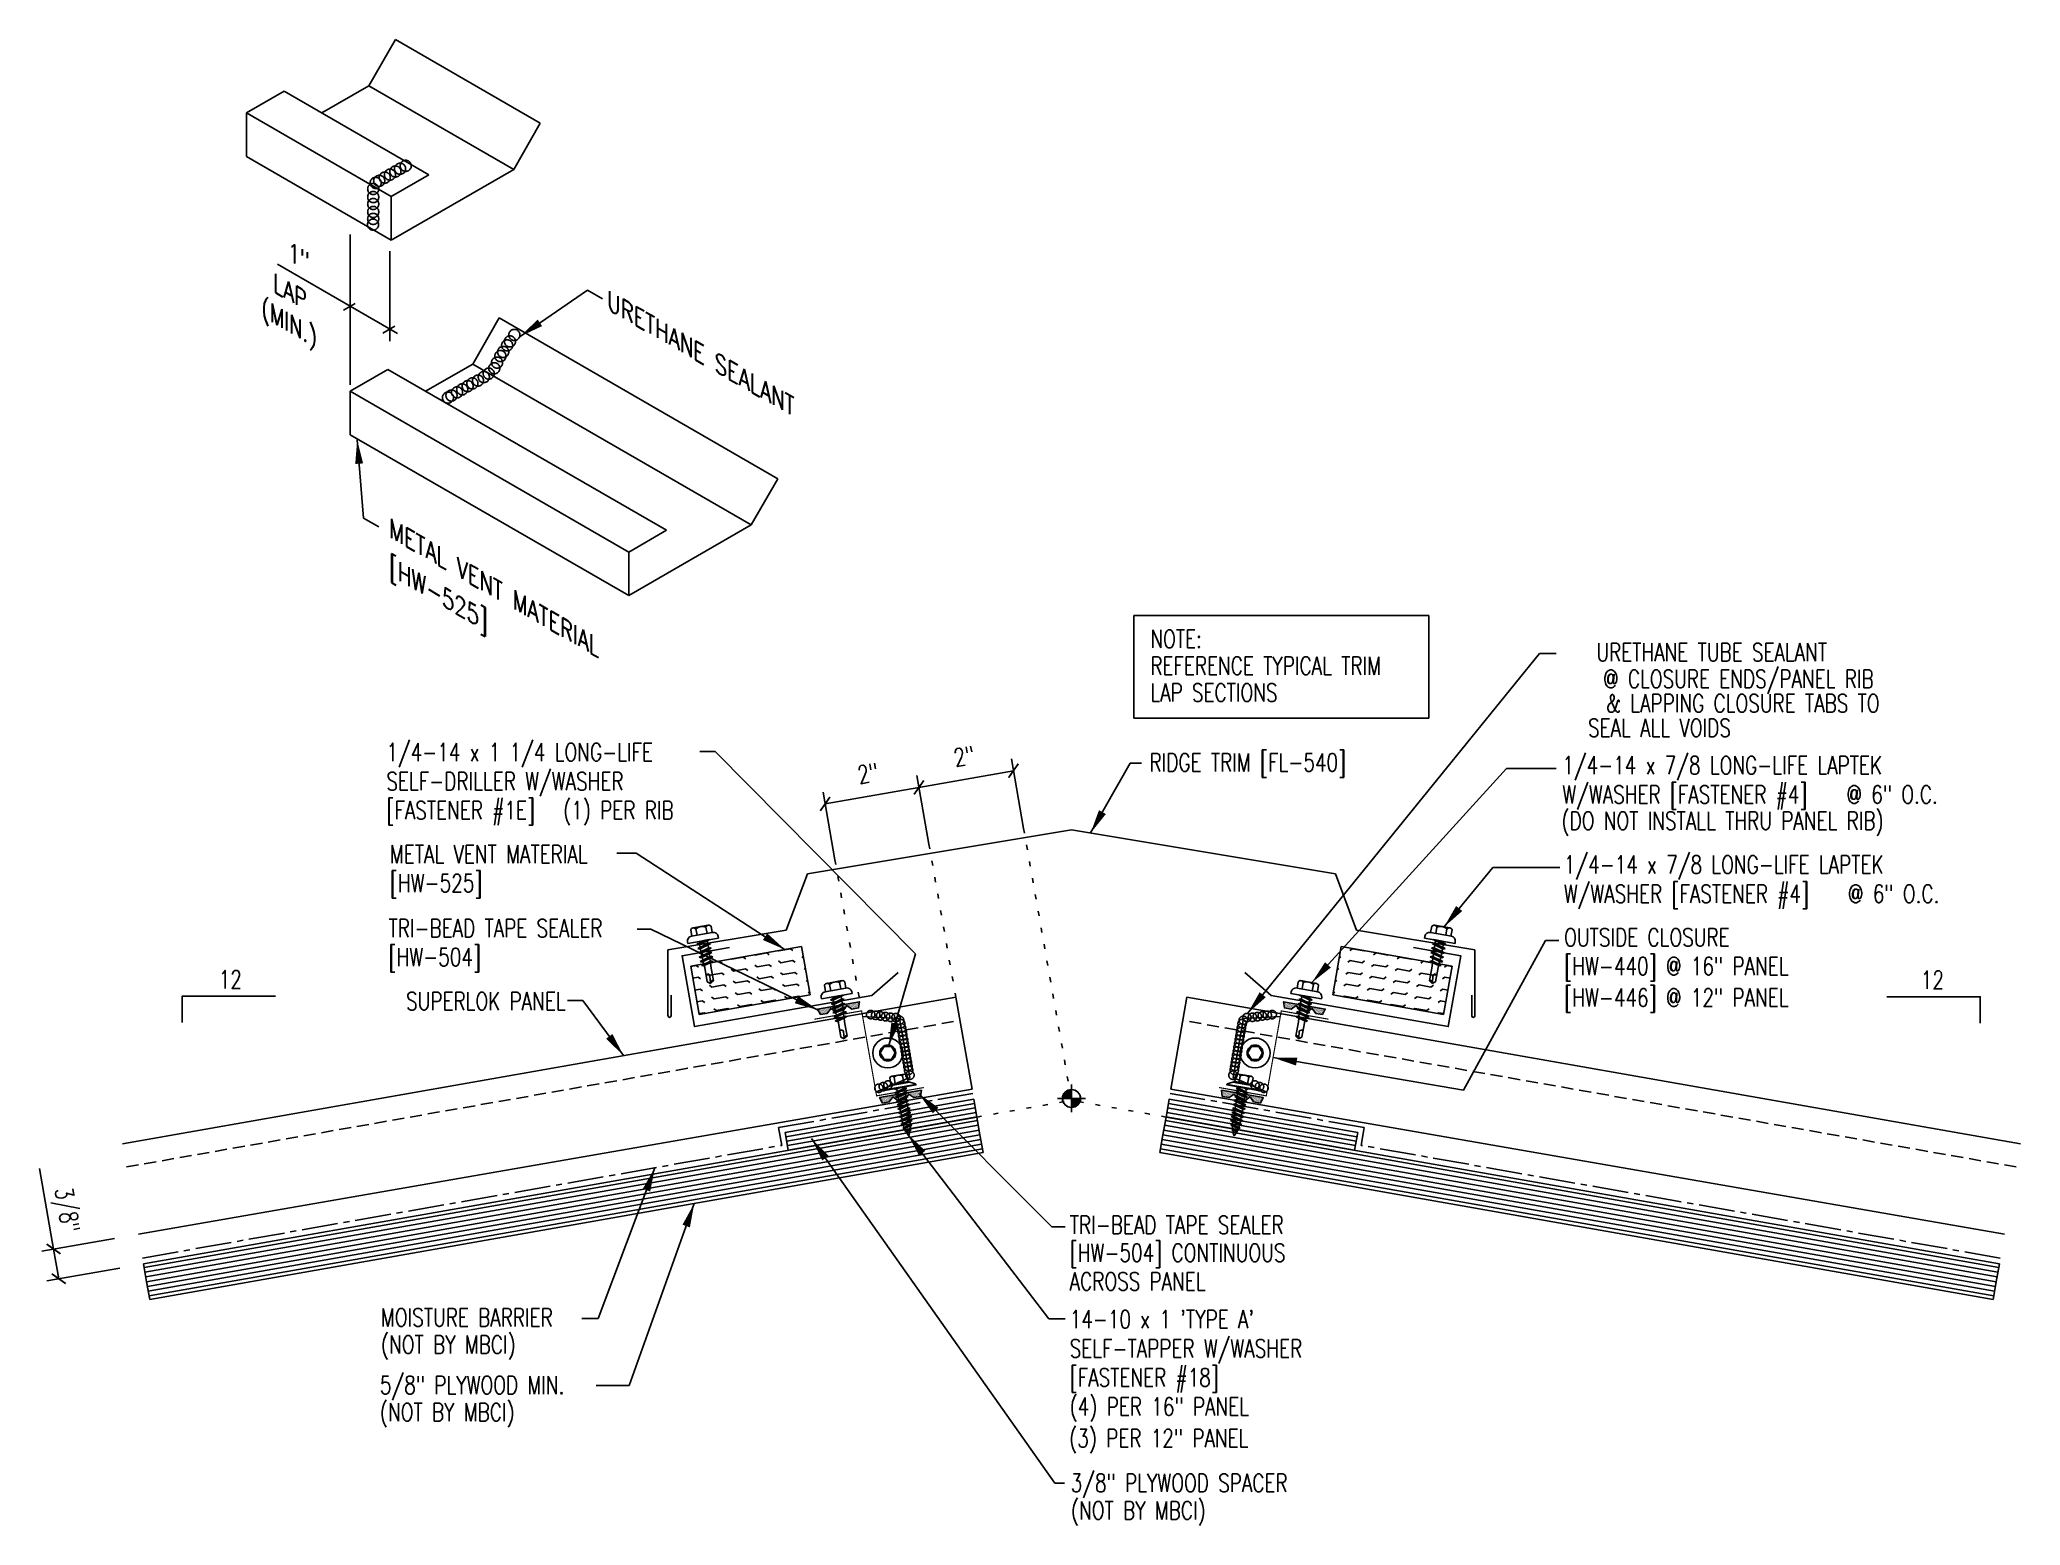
# Model space of a CAD drawing. Header units: inches. Extents: x -1.2 to 40.1, y 14.7 to 45.7.
import ezdxf
from ezdxf.enums import TextEntityAlignment as Align

# ---------------------------------------------------------------- set-up
doc = ezdxf.new("R2010")
doc.units = ezdxf.units.IN
doc.header["$MEASUREMENT"] = 0
for name, pattern in [('CENTER2', [1.125, 0.75, -0.125, 0.125, -0.125]), ('DASH2', [0.1875, 0.125, -0.0625]), ('DOT', [0.25, 0, -0.25])]:
    doc.linetypes.add(name, pattern=pattern)
for name, color, linetype in [('BARRIER', 253, 'CENTER2'), ('CLO', 3, 'Continuous'), ('DIM', 2, 'Continuous'), ('FASTENER', 9, 'Continuous'), ('MARK', 1, 'Continuous'), ('PANEL', 11, 'Continuous'), ('SEALANT', 253, 'CENTER2'), ('SECTION', 11, 'Continuous'), ('TAPE', 8, 'Continuous'), ('TEXT', 2, 'Continuous'), ('THERMAL', 251, 'Continuous'), ('TRIM', 6, 'Continuous'), ('wood', 3, 'Continuous')]:
    doc.layers.add(name, color=color, linetype=linetype)
doc.styles.add('ROMANS', font='ROMANS.SHX', dxfattribs={"width": 0.75, "height": 0.5})
doc.styles.add('TEXT', font='SIMPLEX', dxfattribs={"width": 0.75, "height": 6})
doc.styles.add('TEXT1', font='ROMANS.shx', dxfattribs={"width": 0.75, "height": 0.375})
doc.dimstyles.new('DETAIL$7', dxfattribs={"dimscale": 4, "dimtxt": 6, "dimasz": 0.125, "dimexe": 0.0625, "dimexo": 0.125, "dimgap": 0.0625, "dimtad": 1, "dimdec": 5, "dimzin": 3, "dimdsep": 46, "dimlunit": 4, "dimtxsty": 'TEXT', "dimblk": 'ARCHTICK', "dimcen": 0.0625, "dimclrd": 7, "dimclre": 7, "dimclrt": 2, "dimadec": 0, "dimazin": 0, "dimtfac": 0.666667, "dimtdec": 5, "dimtmove": 0, "dimatfit": 3, "dimfxl": 0, "dimfrac": 2, "dimtolj": 1, "dimtzin": 3, "dimarcsym": 0})

msp = doc.modelspace()

# ---------------------------------------------------------------- texts
at = {"color": 2, "insert": (-0.712, 21.282), "char_height": 0.375, "attachment_point": 5, "rotation": 279.8672, "style": 'TEXT1'}
msp.add_mtext('\\A1;3/8"', dxfattribs=at)
at = {"layer": 'DIM', "style": 'ROMANS', "oblique": 330}
for s, p in [('1"', (3.942, 41.097)), ('LAP', (3.635, 40.441))]:
    msp.add_text(s, height=0.3384, rotation=330, dxfattribs=at).set_placement(p)
msp.add_text('(MIN.)', height=0.3384, rotation=330, dxfattribs=at).set_placement((4.054, 39.735), align=Align.MIDDLE_CENTER)
at = {"layer": 'DIM', "color": 2, "char_height": 0.375, "attachment_point": 5, "rotation": 10, "style": 'TEXT1'}
for insert in [(16.039, 30.392), (18.043, 30.747)]:
    msp.add_mtext('\\A1;2"', dxfattribs=dict(at, insert=insert))
at = {"layer": 'TEXT', "style": 'ROMANS', "oblique": 330}
for s, height, p in [('URETHANE SEALANT', 0.34492, (10.6, 40.073)), ('METAL VENT MATERIAL', 0.34492, (6.057, 35.324)), ('[HW-525]', 0.3449, (6.057, 34.529))]:
    msp.add_text(s, height=height, rotation=330, dxfattribs=at).set_placement(p)
at = {"layer": 'TEXT', "style": 'TEXT1', "width": 0.75}
for s, p in [('URETHANE TUBE SEALANT', (36.028, 32.728)), ('@ CLOSURE ENDS/PANEL RIB', (36.999, 32.172)), ('& LAPPING CLOSURE TABS TO', (37.121, 31.663)), ('SEAL ALL VOIDS', (34.023, 31.152)), ('SUPERLOK PANEL', (9.736, 25.456))]:
    msp.add_text(s, height=0.375, dxfattribs=at).set_placement(p, align=Align.RIGHT)
for s, p in [('RIDGE TRIM [FL-540]', (21.905, 30.433)), ('(DO NOT INSTALL THRU PANEL RIB)', (30.492, 29.215, 0)), ('OUTSIDE CLOSURE', (30.548, 26.786)), ('[HW-440] @ 16" PANEL', (30.548, 26.186)), ('[HW-446] @ 12" PANEL', (30.548, 25.529)), ('TRI-BEAD TAPE SEALER', (20.242, 20.791)), ('[HW-504] CONTINUOUS', (20.242, 20.212)), ('ACROSS PANEL', (20.242, 19.616)), ('MOISTURE BARRIER', (5.886, 18.864)), ('(NOT BY MBCI)', (5.886, 18.297)), ('5/8" PLYWOOD MIN.', (5.864, 17.456)), ('(NOT BY MBCI)', (5.864, 16.89)), ('(3) PER 12" PANEL', (20.231, 16.347)), ('3/8" PLYWOOD SPACER', (20.262, 15.415)), ('(NOT BY MBCI)', (20.268, 14.843))]:
    msp.add_text(s, height=0.375, dxfattribs=at).set_placement(p)

# ---------------------------------------------------------------- blocks, each defined once
blk = doc.blocks.new('*X4')
at = {"color": 0}
for p, q in [((-0.434, 0.135), (-0.434, 0.135)), ((-0.434, 0.123), (-0.434, 0.123)), ((-0.422, 0.141), (-0.422, 0.141)), ((-0.422, 0.129), (-0.422, 0.129)), ((-0.422, 0.117), (-0.422, 0.117)), ((-0.422, 0.105), (-0.422, 0.105)), ((-0.422, 0.094), (-0.422, 0.094)), ((-0.422, 0.082), (-0.422, 0.082)), ((-0.41, 0.135), (-0.41, 0.135)), ((-0.41, 0.123), (-0.41, 0.123)), ((-0.41, 0.111), (-0.41, 0.111)), ((-0.41, 0.1), (-0.41, 0.1)), ((-0.41, 0.088), (-0.41, 0.088)), ((-0.41, 0.076), (-0.41, 0.076)), ((-0.41, 0.064), (-0.41, 0.064)), ((-0.41, 0.053), (-0.41, 0.053)), ((-0.41, 0.041), (-0.41, 0.041)), ((-0.398, 0.141), (-0.398, 0.141)), ((-0.398, 0.129), (-0.398, 0.129)), ((-0.398, 0.117), (-0.398, 0.117)), ((-0.398, 0.105), (-0.398, 0.105)), ((-0.398, 0.094), (-0.398, 0.094)), ((-0.398, 0.082), (-0.398, 0.082)), ((-0.398, 0.07), (-0.398, 0.07)), ((-0.398, 0.059), (-0.398, 0.059)), ((-0.398, 0.047), (-0.398, 0.047)), ((-0.398, 0.035), (-0.398, 0.035)), ((-0.398, 0.023), (-0.398, 0.023)), ((-0.387, 0.135), (-0.387, 0.135)), ((-0.387, 0.123), (-0.387, 0.123)), ((-0.387, 0.111), (-0.387, 0.111)), ((-0.387, 0.1), (-0.387, 0.1)), ((-0.387, 0.088), (-0.387, 0.088)), ((-0.387, 0.076), (-0.387, 0.076)), ((-0.387, 0.064), (-0.387, 0.064)), ((-0.387, 0.053), (-0.387, 0.053)), ((-0.387, 0.041), (-0.387, 0.041)), ((-0.387, 0.029), (-0.387, 0.029)), ((-0.375, 0.141), (-0.375, 0.141)), ((-0.375, 0.129), (-0.375, 0.129)), ((-0.375, 0.117), (-0.375, 0.117)), ((-0.375, 0.105), (-0.375, 0.105)), ((-0.375, 0.094), (-0.375, 0.094)), ((-0.375, 0.082), (-0.375, 0.082)), ((-0.375, 0.07), (-0.375, 0.07)), ((-0.375, 0.059), (-0.375, 0.059)), ((-0.375, 0.047), (-0.375, 0.047)), ((-0.375, 0.035), (-0.375, 0.035)), ((-0.375, 0.023), (-0.375, 0.023)), ((-0.363, 0.135), (-0.363, 0.135)), ((-0.363, 0.123), (-0.363, 0.123)), ((-0.363, 0.111), (-0.363, 0.111)), ((-0.363, 0.1), (-0.363, 0.1)), ((-0.363, 0.088), (-0.363, 0.088)), ((-0.363, 0.076), (-0.363, 0.076)), ((-0.363, 0.064), (-0.363, 0.064)), ((-0.363, 0.053), (-0.363, 0.053)), ((-0.363, 0.041), (-0.363, 0.041)), ((-0.363, 0.029), (-0.363, 0.029)), ((-0.352, 0.141), (-0.352, 0.141)), ((-0.352, 0.129), (-0.352, 0.129)), ((-0.352, 0.117), (-0.352, 0.117)), ((-0.352, 0.105), (-0.352, 0.105)), ((-0.352, 0.094), (-0.352, 0.094)), ((-0.352, 0.082), (-0.352, 0.082)), ((-0.352, 0.07), (-0.352, 0.07)), ((-0.352, 0.059), (-0.352, 0.059)), ((-0.352, 0.047), (-0.352, 0.047)), ((-0.352, 0.035), (-0.352, 0.035)), ((-0.352, 0.023), (-0.352, 0.023)), ((-0.34, 0.135), (-0.34, 0.135)), ((-0.34, 0.123), (-0.34, 0.123)), ((-0.34, 0.111), (-0.34, 0.111)), ((-0.34, 0.1), (-0.34, 0.1)), ((-0.34, 0.088), (-0.34, 0.088)), ((-0.34, 0.076), (-0.34, 0.076)), ((-0.34, 0.064), (-0.34, 0.064)), ((-0.34, 0.053), (-0.34, 0.053)), ((-0.34, 0.041), (-0.34, 0.041)), ((-0.34, 0.029), (-0.34, 0.029)), ((-0.328, 0.141), (-0.328, 0.141)), ((-0.328, 0.129), (-0.328, 0.129)), ((-0.328, 0.117), (-0.328, 0.117)), ((-0.328, 0.105), (-0.328, 0.105)), ((-0.328, 0.094), (-0.328, 0.094)), ((-0.328, 0.082), (-0.328, 0.082)), ((-0.328, 0.07), (-0.328, 0.07)), ((-0.328, 0.059), (-0.328, 0.059)), ((-0.328, 0.047), (-0.328, 0.047)), ((-0.328, 0.035), (-0.328, 0.035)), ((-0.328, 0.023), (-0.328, 0.023)), ((-0.316, 0.135), (-0.316, 0.135)), ((-0.316, 0.123), (-0.316, 0.123)), ((-0.316, 0.111), (-0.316, 0.111)), ((-0.316, 0.1), (-0.316, 0.1)), ((-0.316, 0.088), (-0.316, 0.088)), ((-0.316, 0.076), (-0.316, 0.076)), ((-0.316, 0.064), (-0.316, 0.064)), ((-0.316, 0.053), (-0.316, 0.053)), ((-0.316, 0.041), (-0.316, 0.041)), ((-0.316, 0.029), (-0.316, 0.029)), ((-0.305, 0.141), (-0.305, 0.141)), ((-0.305, 0.129), (-0.305, 0.129)), ((-0.305, 0.117), (-0.305, 0.117)), ((-0.305, 0.105), (-0.305, 0.105)), ((-0.305, 0.094), (-0.305, 0.094)), ((-0.305, 0.082), (-0.305, 0.082)), ((-0.305, 0.07), (-0.305, 0.07)), ((-0.305, 0.059), (-0.305, 0.059)), ((-0.305, 0.047), (-0.305, 0.047)), ((-0.305, 0.035), (-0.305, 0.035)), ((-0.305, 0.023), (-0.305, 0.023)), ((-0.293, 0.135), (-0.293, 0.135)), ((-0.293, 0.123), (-0.293, 0.123)), ((-0.293, 0.111), (-0.293, 0.111)), ((-0.293, 0.1), (-0.293, 0.1)), ((-0.293, 0.088), (-0.293, 0.088)), ((-0.293, 0.076), (-0.293, 0.076)), ((-0.293, 0.064), (-0.293, 0.064)), ((-0.293, 0.053), (-0.293, 0.053)), ((-0.293, 0.041), (-0.293, 0.041)), ((-0.293, 0.029), (-0.293, 0.029)), ((-0.281, 0.141), (-0.281, 0.141)), ((-0.281, 0.129), (-0.281, 0.129)), ((-0.281, 0.117), (-0.281, 0.117)), ((-0.281, 0.105), (-0.281, 0.105)), ((-0.281, 0.094), (-0.281, 0.094)), ((-0.281, 0.082), (-0.281, 0.082)), ((-0.281, 0.07), (-0.281, 0.07)), ((-0.281, 0.059), (-0.281, 0.059)), ((-0.281, 0.047), (-0.281, 0.047)), ((-0.281, 0.035), (-0.281, 0.035)), ((-0.281, 0.023), (-0.281, 0.023)), ((-0.27, 0.135), (-0.27, 0.135)), ((-0.27, 0.123), (-0.27, 0.123)), ((-0.27, 0.111), (-0.27, 0.111)), ((-0.27, 0.1), (-0.27, 0.1)), ((-0.27, 0.088), (-0.27, 0.088)), ((-0.27, 0.076), (-0.27, 0.076)), ((-0.27, 0.064), (-0.27, 0.064)), ((-0.27, 0.053), (-0.27, 0.053)), ((-0.27, 0.041), (-0.27, 0.041)), ((-0.27, 0.029), (-0.27, 0.029)), ((-0.258, 0.141), (-0.258, 0.141)), ((-0.258, 0.129), (-0.258, 0.129)), ((-0.258, 0.117), (-0.258, 0.117)), ((-0.258, 0.105), (-0.258, 0.105)), ((-0.258, 0.094), (-0.258, 0.094)), ((-0.258, 0.082), (-0.258, 0.082)), ((-0.258, 0.07), (-0.258, 0.07)), ((-0.258, 0.059), (-0.258, 0.059)), ((-0.258, 0.047), (-0.258, 0.047)), ((-0.258, 0.035), (-0.258, 0.035)), ((-0.258, 0.023), (-0.258, 0.023)), ((-0.246, 0.135), (-0.246, 0.135)), ((-0.246, 0.123), (-0.246, 0.123)), ((-0.246, 0.111), (-0.246, 0.111)), ((-0.246, 0.1), (-0.246, 0.1)), ((-0.246, 0.088), (-0.246, 0.088)), ((-0.246, 0.076), (-0.246, 0.076)), ((-0.246, 0.064), (-0.246, 0.064)), ((-0.246, 0.053), (-0.246, 0.053)), ((-0.246, 0.041), (-0.246, 0.041)), ((-0.234, 0.141), (-0.234, 0.141)), ((-0.234, 0.129), (-0.234, 0.129)), ((-0.234, 0.117), (-0.234, 0.117)), ((-0.234, 0.105), (-0.234, 0.105)), ((-0.234, 0.094), (-0.234, 0.094)), ((-0.234, 0.082), (-0.234, 0.082)), ((-0.234, 0.07), (-0.234, 0.07)), ((-0.234, 0.059), (-0.234, 0.059)), ((-0.234, 0.047), (-0.234, 0.047)), ((-0.223, 0.135), (-0.223, 0.135)), ((-0.223, 0.123), (-0.223, 0.123)), ((-0.223, 0.111), (-0.223, 0.111)), ((-0.223, 0.1), (-0.223, 0.1)), ((-0.223, 0.088), (-0.223, 0.088)), ((-0.223, 0.076), (-0.223, 0.076)), ((-0.223, 0.064), (-0.223, 0.064)), ((-0.211, 0.141), (-0.211, 0.141)), ((-0.211, 0.129), (-0.211, 0.129)), ((-0.211, 0.117), (-0.211, 0.117)), ((-0.211, 0.105), (-0.211, 0.105)), ((-0.211, 0.094), (-0.211, 0.094)), ((-0.211, 0.082), (-0.211, 0.082)), ((-0.211, 0.07), (-0.211, 0.07)), ((-0.199, 0.135), (-0.199, 0.135)), ((-0.199, 0.123), (-0.199, 0.123)), ((-0.199, 0.111), (-0.199, 0.111)), ((-0.199, 0.1), (-0.199, 0.1)), ((-0.199, 0.088), (-0.199, 0.088)), ((-0.188, 0.141), (-0.188, 0.141)), ((-0.188, 0.129), (-0.188, 0.129)), ((-0.188, 0.117), (-0.188, 0.117)), ((-0.188, 0.105), (-0.188, 0.105)), ((-0.188, 0.094), (-0.188, 0.094)), ((-0.176, 0.135), (-0.176, 0.135)), ((-0.176, 0.123), (-0.176, 0.123)), ((-0.176, 0.111), (-0.176, 0.111)), ((-0.164, 0.141), (-0.164, 0.141)), ((-0.164, 0.129), (-0.164, 0.129)), ((-0.164, 0.117), (-0.164, 0.117)), ((-0.164, 0.105), (-0.164, 0.105)), ((-0.152, 0.135), (-0.152, 0.135)), ((-0.152, 0.123), (-0.152, 0.123)), ((-0.152, 0.111), (-0.152, 0.111)), ((-0.152, 0.1), (-0.152, 0.1)), ((-0.141, 0.141), (-0.141, 0.141)), ((-0.141, 0.129), (-0.141, 0.129)), ((-0.141, 0.117), (-0.141, 0.117)), ((-0.141, 0.105), (-0.141, 0.105)), ((-0.141, 0.094), (-0.141, 0.094)), ((-0.141, 0.082), (-0.141, 0.082)), ((-0.129, 0.135), (-0.129, 0.135)), ((-0.129, 0.123), (-0.129, 0.123)), ((-0.129, 0.111), (-0.129, 0.111)), ((-0.129, 0.1), (-0.129, 0.1)), ((-0.129, 0.088), (-0.129, 0.088)), ((-0.129, 0.076), (-0.129, 0.076)), ((-0.117, 0.141), (-0.117, 0.141)), ((-0.117, 0.129), (-0.117, 0.129)), ((-0.117, 0.117), (-0.117, 0.117)), ((-0.117, 0.105), (-0.117, 0.105)), ((-0.117, 0.094), (-0.117, 0.094)), ((-0.117, 0.082), (-0.117, 0.082)), ((-0.117, 0.07), (-0.117, 0.07)), ((-0.117, 0.059), (-0.117, 0.059)), ((-0.105, 0.135), (-0.105, 0.135)), ((-0.105, 0.123), (-0.105, 0.123)), ((-0.105, 0.111), (-0.105, 0.111)), ((-0.105, 0.1), (-0.105, 0.1)), ((-0.105, 0.088), (-0.105, 0.088)), ((-0.105, 0.076), (-0.105, 0.076)), ((-0.105, 0.064), (-0.105, 0.064)), ((-0.105, 0.053), (-0.105, 0.053)), ((-0.094, 0.141), (-0.094, 0.141)), ((-0.094, 0.129), (-0.094, 0.129)), ((-0.094, 0.117), (-0.094, 0.117)), ((-0.094, 0.105), (-0.094, 0.105)), ((-0.094, 0.094), (-0.094, 0.094)), ((-0.094, 0.082), (-0.094, 0.082)), ((-0.094, 0.07), (-0.094, 0.07)), ((-0.094, 0.059), (-0.094, 0.059)), ((-0.094, 0.047), (-0.094, 0.047)), ((-0.094, 0.035), (-0.094, 0.035)), ((-0.082, 0.135), (-0.082, 0.135)), ((-0.082, 0.123), (-0.082, 0.123)), ((-0.082, 0.111), (-0.082, 0.111)), ((-0.082, 0.1), (-0.082, 0.1)), ((-0.082, 0.088), (-0.082, 0.088)), ((-0.082, 0.076), (-0.082, 0.076)), ((-0.082, 0.064), (-0.082, 0.064)), ((-0.082, 0.053), (-0.082, 0.053)), ((-0.082, 0.041), (-0.082, 0.041)), ((-0.082, 0.029), (-0.082, 0.029)), ((-0.07, 0.141), (-0.07, 0.141)), ((-0.07, 0.129), (-0.07, 0.129)), ((-0.07, 0.117), (-0.07, 0.117)), ((-0.07, 0.105), (-0.07, 0.105)), ((-0.07, 0.094), (-0.07, 0.094)), ((-0.07, 0.082), (-0.07, 0.082)), ((-0.07, 0.07), (-0.07, 0.07)), ((-0.07, 0.059), (-0.07, 0.059)), ((-0.07, 0.047), (-0.07, 0.047)), ((-0.07, 0.035), (-0.07, 0.035)), ((-0.07, 0.023), (-0.07, 0.023)), ((-0.059, 0.135), (-0.059, 0.135)), ((-0.059, 0.123), (-0.059, 0.123)), ((-0.059, 0.111), (-0.059, 0.111)), ((-0.059, 0.1), (-0.059, 0.1)), ((-0.059, 0.088), (-0.059, 0.088)), ((-0.059, 0.076), (-0.059, 0.076)), ((-0.059, 0.064), (-0.059, 0.064)), ((-0.059, 0.053), (-0.059, 0.053)), ((-0.059, 0.041), (-0.059, 0.041)), ((-0.059, 0.029), (-0.059, 0.029)), ((-0.047, 0.141), (-0.047, 0.141)), ((-0.047, 0.129), (-0.047, 0.129)), ((-0.047, 0.117), (-0.047, 0.117)), ((-0.047, 0.105), (-0.047, 0.105)), ((-0.047, 0.094), (-0.047, 0.094)), ((-0.047, 0.082), (-0.047, 0.082)), ((-0.047, 0.07), (-0.047, 0.07)), ((-0.047, 0.059), (-0.047, 0.059)), ((-0.047, 0.047), (-0.047, 0.047)), ((-0.047, 0.035), (-0.047, 0.035)), ((-0.047, 0.023), (-0.047, 0.023)), ((-0.035, 0.135), (-0.035, 0.135)), ((-0.035, 0.123), (-0.035, 0.123)), ((-0.035, 0.111), (-0.035, 0.111)), ((-0.035, 0.1), (-0.035, 0.1)), ((-0.035, 0.088), (-0.035, 0.088)), ((-0.035, 0.076), (-0.035, 0.076)), ((-0.035, 0.064), (-0.035, 0.064)), ((-0.035, 0.053), (-0.035, 0.053)), ((-0.035, 0.041), (-0.035, 0.041)), ((-0.035, 0.029), (-0.035, 0.029)), ((-0.023, 0.141), (-0.023, 0.141)), ((-0.023, 0.129), (-0.023, 0.129)), ((-0.023, 0.117), (-0.023, 0.117)), ((-0.023, 0.105), (-0.023, 0.105)), ((-0.023, 0.094), (-0.023, 0.094)), ((-0.023, 0.082), (-0.023, 0.082)), ((-0.023, 0.07), (-0.023, 0.07)), ((-0.023, 0.059), (-0.023, 0.059)), ((-0.023, 0.047), (-0.023, 0.047)), ((-0.023, 0.035), (-0.023, 0.035)), ((-0.023, 0.023), (-0.023, 0.023)), ((-0.012, 0.135), (-0.012, 0.135)), ((-0.012, 0.123), (-0.012, 0.123)), ((-0.012, 0.111), (-0.012, 0.111)), ((-0.012, 0.1), (-0.012, 0.1)), ((-0.012, 0.088), (-0.012, 0.088)), ((-0.012, 0.076), (-0.012, 0.076)), ((-0.012, 0.064), (-0.012, 0.064)), ((-0.012, 0.053), (-0.012, 0.053)), ((-0.012, 0.041), (-0.012, 0.041)), ((-0.012, 0.029), (-0.012, 0.029)), ((0, 0.141), (0, 0.141)), ((0, 0.129), (0, 0.129)), ((0, 0.117), (0, 0.117)), ((0, 0.105), (0, 0.105)), ((0, 0.094), (0, 0.094)), ((0, 0.082), (0, 0.082)), ((0, 0.07), (0, 0.07)), ((0, 0.059), (0, 0.059)), ((0, 0.047), (0, 0.047)), ((0, 0.035), (0, 0.035)), ((0, 0.023), (0, 0.023)), ((0.012, 0.135), (0.012, 0.135)), ((0.012, 0.123), (0.012, 0.123)), ((0.012, 0.111), (0.012, 0.111)), ((0.012, 0.1), (0.012, 0.1)), ((0.012, 0.088), (0.012, 0.088)), ((0.012, 0.076), (0.012, 0.076)), ((0.012, 0.064), (0.012, 0.064)), ((0.012, 0.053), (0.012, 0.053)), ((0.012, 0.041), (0.012, 0.041)), ((0.012, 0.029), (0.012, 0.029)), ((0.023, 0.141), (0.023, 0.141)), ((0.023, 0.129), (0.023, 0.129)), ((0.023, 0.117), (0.023, 0.117)), ((0.023, 0.105), (0.023, 0.105)), ((0.023, 0.094), (0.023, 0.094)), ((0.023, 0.082), (0.023, 0.082)), ((0.023, 0.07), (0.023, 0.07)), ((0.023, 0.059), (0.023, 0.059)), ((0.023, 0.047), (0.023, 0.047)), ((0.023, 0.035), (0.023, 0.035)), ((0.023, 0.023), (0.023, 0.023)), ((0.035, 0.135), (0.035, 0.135)), ((0.035, 0.123), (0.035, 0.123)), ((0.035, 0.111), (0.035, 0.111)), ((0.035, 0.1), (0.035, 0.1)), ((0.035, 0.088), (0.035, 0.088)), ((0.035, 0.076), (0.035, 0.076)), ((0.035, 0.064), (0.035, 0.064)), ((0.035, 0.053), (0.035, 0.053)), ((0.035, 0.041), (0.035, 0.041)), ((0.035, 0.029), (0.035, 0.029)), ((0.047, 0.141), (0.047, 0.141)), ((0.047, 0.129), (0.047, 0.129)), ((0.047, 0.117), (0.047, 0.117)), ((0.047, 0.105), (0.047, 0.105)), ((0.047, 0.094), (0.047, 0.094)), ((0.047, 0.082), (0.047, 0.082)), ((0.047, 0.07), (0.047, 0.07)), ((0.047, 0.059), (0.047, 0.059)), ((0.047, 0.047), (0.047, 0.047)), ((0.047, 0.035), (0.047, 0.035)), ((0.047, 0.023), (0.047, 0.023)), ((0.059, 0.135), (0.059, 0.135)), ((0.059, 0.123), (0.059, 0.123)), ((0.059, 0.111), (0.059, 0.111)), ((0.059, 0.1), (0.059, 0.1)), ((0.059, 0.088), (0.059, 0.088)), ((0.059, 0.076), (0.059, 0.076)), ((0.059, 0.064), (0.059, 0.064)), ((0.059, 0.053), (0.059, 0.053)), ((0.059, 0.041), (0.059, 0.041)), ((0.059, 0.029), (0.059, 0.029)), ((0.07, 0.141), (0.07, 0.141)), ((0.07, 0.129), (0.07, 0.129)), ((0.07, 0.117), (0.07, 0.117)), ((0.07, 0.105), (0.07, 0.105)), ((0.07, 0.094), (0.07, 0.094)), ((0.07, 0.082), (0.07, 0.082)), ((0.07, 0.07), (0.07, 0.07)), ((0.07, 0.059), (0.07, 0.059)), ((0.07, 0.047), (0.07, 0.047)), ((0.07, 0.035), (0.07, 0.035)), ((0.07, 0.023), (0.07, 0.023)), ((0.082, 0.135), (0.082, 0.135)), ((0.082, 0.123), (0.082, 0.123)), ((0.082, 0.111), (0.082, 0.111)), ((0.082, 0.1), (0.082, 0.1)), ((0.082, 0.088), (0.082, 0.088)), ((0.082, 0.076), (0.082, 0.076)), ((0.082, 0.064), (0.082, 0.064)), ((0.082, 0.053), (0.082, 0.053)), ((0.082, 0.041), (0.082, 0.041)), ((0.082, 0.029), (0.082, 0.029)), ((0.094, 0.141), (0.094, 0.141)), ((0.094, 0.129), (0.094, 0.129)), ((0.094, 0.117), (0.094, 0.117)), ((0.094, 0.105), (0.094, 0.105)), ((0.094, 0.094), (0.094, 0.094)), ((0.094, 0.082), (0.094, 0.082)), ((0.094, 0.07), (0.094, 0.07)), ((0.094, 0.059), (0.094, 0.059)), ((0.094, 0.047), (0.094, 0.047)), ((0.094, 0.035), (0.094, 0.035)), ((0.105, 0.135), (0.105, 0.135)), ((0.105, 0.123), (0.105, 0.123)), ((0.105, 0.111), (0.105, 0.111)), ((0.105, 0.1), (0.105, 0.1)), ((0.105, 0.088), (0.105, 0.088)), ((0.105, 0.076), (0.105, 0.076)), ((0.105, 0.064), (0.105, 0.064)), ((0.105, 0.053), (0.105, 0.053)), ((0.117, 0.141), (0.117, 0.141)), ((0.117, 0.129), (0.117, 0.129)), ((0.117, 0.117), (0.117, 0.117)), ((0.117, 0.105), (0.117, 0.105)), ((0.117, 0.094), (0.117, 0.094)), ((0.117, 0.082), (0.117, 0.082)), ((0.117, 0.07), (0.117, 0.07)), ((0.117, 0.059), (0.117, 0.059)), ((0.129, 0.135), (0.129, 0.135)), ((0.129, 0.123), (0.129, 0.123)), ((0.129, 0.111), (0.129, 0.111)), ((0.129, 0.1), (0.129, 0.1)), ((0.129, 0.088), (0.129, 0.088)), ((0.129, 0.076), (0.129, 0.076)), ((0.141, 0.141), (0.141, 0.141)), ((0.141, 0.129), (0.141, 0.129)), ((0.141, 0.117), (0.141, 0.117)), ((0.141, 0.105), (0.141, 0.105)), ((0.141, 0.094), (0.141, 0.094)), ((0.141, 0.082), (0.141, 0.082)), ((0.152, 0.135), (0.152, 0.135)), ((0.152, 0.123), (0.152, 0.123)), ((0.152, 0.111), (0.152, 0.111)), ((0.152, 0.1), (0.152, 0.1)), ((0.164, 0.141), (0.164, 0.141)), ((0.164, 0.129), (0.164, 0.129)), ((0.164, 0.117), (0.164, 0.117)), ((0.164, 0.105), (0.164, 0.105)), ((0.176, 0.135), (0.176, 0.135)), ((0.176, 0.123), (0.176, 0.123)), ((0.176, 0.111), (0.176, 0.111)), ((0.188, 0.141), (0.188, 0.141)), ((0.188, 0.129), (0.188, 0.129)), ((0.188, 0.117), (0.188, 0.117)), ((0.188, 0.105), (0.188, 0.105)), ((0.188, 0.094), (0.188, 0.094)), ((0.199, 0.135), (0.199, 0.135)), ((0.199, 0.123), (0.199, 0.123)), ((0.199, 0.111), (0.199, 0.111)), ((0.199, 0.1), (0.199, 0.1)), ((0.199, 0.088), (0.199, 0.088)), ((0.211, 0.141), (0.211, 0.141)), ((0.211, 0.129), (0.211, 0.129)), ((0.211, 0.117), (0.211, 0.117)), ((0.211, 0.105), (0.211, 0.105)), ((0.211, 0.094), (0.211, 0.094)), ((0.211, 0.082), (0.211, 0.082)), ((0.211, 0.07), (0.211, 0.07)), ((0.223, 0.135), (0.223, 0.135)), ((0.223, 0.123), (0.223, 0.123)), ((0.223, 0.111), (0.223, 0.111)), ((0.223, 0.1), (0.223, 0.1)), ((0.223, 0.088), (0.223, 0.088)), ((0.223, 0.076), (0.223, 0.076)), ((0.223, 0.064), (0.223, 0.064)), ((0.234, 0.141), (0.234, 0.141)), ((0.234, 0.129), (0.234, 0.129)), ((0.234, 0.117), (0.234, 0.117)), ((0.234, 0.105), (0.234, 0.105)), ((0.234, 0.094), (0.234, 0.094)), ((0.234, 0.082), (0.234, 0.082)), ((0.234, 0.07), (0.234, 0.07)), ((0.234, 0.059), (0.234, 0.059)), ((0.234, 0.047), (0.234, 0.047)), ((0.246, 0.135), (0.246, 0.135)), ((0.246, 0.123), (0.246, 0.123)), ((0.246, 0.111), (0.246, 0.111)), ((0.246, 0.1), (0.246, 0.1)), ((0.246, 0.088), (0.246, 0.088)), ((0.246, 0.076), (0.246, 0.076)), ((0.246, 0.064), (0.246, 0.064)), ((0.246, 0.053), (0.246, 0.053)), ((0.246, 0.041), (0.246, 0.041)), ((0.258, 0.141), (0.258, 0.141)), ((0.258, 0.129), (0.258, 0.129)), ((0.258, 0.117), (0.258, 0.117)), ((0.258, 0.105), (0.258, 0.105)), ((0.258, 0.094), (0.258, 0.094)), ((0.258, 0.082), (0.258, 0.082)), ((0.258, 0.07), (0.258, 0.07)), ((0.258, 0.059), (0.258, 0.059)), ((0.258, 0.047), (0.258, 0.047)), ((0.258, 0.035), (0.258, 0.035)), ((0.258, 0.023), (0.258, 0.023)), ((0.27, 0.135), (0.27, 0.135)), ((0.27, 0.123), (0.27, 0.123)), ((0.27, 0.111), (0.27, 0.111)), ((0.27, 0.1), (0.27, 0.1)), ((0.27, 0.088), (0.27, 0.088)), ((0.27, 0.076), (0.27, 0.076)), ((0.27, 0.064), (0.27, 0.064)), ((0.27, 0.053), (0.27, 0.053)), ((0.27, 0.041), (0.27, 0.041)), ((0.27, 0.029), (0.27, 0.029)), ((0.281, 0.141), (0.281, 0.141)), ((0.281, 0.129), (0.281, 0.129)), ((0.281, 0.117), (0.281, 0.117)), ((0.281, 0.105), (0.281, 0.105)), ((0.281, 0.094), (0.281, 0.094)), ((0.281, 0.082), (0.281, 0.082)), ((0.281, 0.07), (0.281, 0.07)), ((0.281, 0.059), (0.281, 0.059)), ((0.281, 0.047), (0.281, 0.047)), ((0.281, 0.035), (0.281, 0.035)), ((0.281, 0.023), (0.281, 0.023)), ((0.293, 0.135), (0.293, 0.135)), ((0.293, 0.123), (0.293, 0.123)), ((0.293, 0.111), (0.293, 0.111)), ((0.293, 0.1), (0.293, 0.1)), ((0.293, 0.088), (0.293, 0.088)), ((0.293, 0.076), (0.293, 0.076)), ((0.293, 0.064), (0.293, 0.064)), ((0.293, 0.053), (0.293, 0.053)), ((0.293, 0.041), (0.293, 0.041)), ((0.293, 0.029), (0.293, 0.029)), ((0.305, 0.141), (0.305, 0.141)), ((0.305, 0.129), (0.305, 0.129)), ((0.305, 0.117), (0.305, 0.117)), ((0.305, 0.105), (0.305, 0.105)), ((0.305, 0.094), (0.305, 0.094)), ((0.305, 0.082), (0.305, 0.082)), ((0.305, 0.07), (0.305, 0.07)), ((0.305, 0.059), (0.305, 0.059)), ((0.305, 0.047), (0.305, 0.047)), ((0.305, 0.035), (0.305, 0.035)), ((0.305, 0.023), (0.305, 0.023)), ((0.316, 0.135), (0.316, 0.135)), ((0.316, 0.123), (0.316, 0.123)), ((0.316, 0.111), (0.316, 0.111)), ((0.316, 0.1), (0.316, 0.1)), ((0.316, 0.088), (0.316, 0.088)), ((0.316, 0.076), (0.316, 0.076)), ((0.316, 0.064), (0.316, 0.064)), ((0.316, 0.053), (0.316, 0.053)), ((0.316, 0.041), (0.316, 0.041)), ((0.316, 0.029), (0.316, 0.029)), ((0.328, 0.141), (0.328, 0.141)), ((0.328, 0.129), (0.328, 0.129)), ((0.328, 0.117), (0.328, 0.117)), ((0.328, 0.105), (0.328, 0.105)), ((0.328, 0.094), (0.328, 0.094)), ((0.328, 0.082), (0.328, 0.082)), ((0.328, 0.07), (0.328, 0.07)), ((0.328, 0.059), (0.328, 0.059)), ((0.328, 0.047), (0.328, 0.047)), ((0.328, 0.035), (0.328, 0.035)), ((0.328, 0.023), (0.328, 0.023)), ((0.34, 0.135), (0.34, 0.135)), ((0.34, 0.123), (0.34, 0.123)), ((0.34, 0.111), (0.34, 0.111)), ((0.34, 0.1), (0.34, 0.1)), ((0.34, 0.088), (0.34, 0.088)), ((0.34, 0.076), (0.34, 0.076)), ((0.34, 0.064), (0.34, 0.064)), ((0.34, 0.053), (0.34, 0.053)), ((0.34, 0.041), (0.34, 0.041)), ((0.34, 0.029), (0.34, 0.029)), ((0.352, 0.141), (0.352, 0.141)), ((0.352, 0.129), (0.352, 0.129)), ((0.352, 0.117), (0.352, 0.117)), ((0.352, 0.105), (0.352, 0.105)), ((0.352, 0.094), (0.352, 0.094)), ((0.352, 0.082), (0.352, 0.082)), ((0.352, 0.07), (0.352, 0.07)), ((0.352, 0.059), (0.352, 0.059)), ((0.352, 0.047), (0.352, 0.047)), ((0.352, 0.035), (0.352, 0.035)), ((0.352, 0.023), (0.352, 0.023)), ((0.363, 0.135), (0.363, 0.135)), ((0.363, 0.123), (0.363, 0.123)), ((0.363, 0.111), (0.363, 0.111)), ((0.363, 0.1), (0.363, 0.1)), ((0.363, 0.088), (0.363, 0.088)), ((0.363, 0.076), (0.363, 0.076)), ((0.363, 0.064), (0.363, 0.064)), ((0.363, 0.053), (0.363, 0.053)), ((0.363, 0.041), (0.363, 0.041)), ((0.363, 0.029), (0.363, 0.029)), ((0.375, 0.141), (0.375, 0.141)), ((0.375, 0.129), (0.375, 0.129)), ((0.375, 0.117), (0.375, 0.117)), ((0.375, 0.105), (0.375, 0.105)), ((0.375, 0.094), (0.375, 0.094)), ((0.375, 0.082), (0.375, 0.082)), ((0.375, 0.07), (0.375, 0.07)), ((0.375, 0.059), (0.375, 0.059)), ((0.375, 0.047), (0.375, 0.047)), ((0.375, 0.035), (0.375, 0.035)), ((0.375, 0.023), (0.375, 0.023)), ((0.387, 0.135), (0.387, 0.135)), ((0.387, 0.123), (0.387, 0.123)), ((0.387, 0.111), (0.387, 0.111)), ((0.387, 0.1), (0.387, 0.1)), ((0.387, 0.088), (0.387, 0.088)), ((0.387, 0.076), (0.387, 0.076)), ((0.387, 0.064), (0.387, 0.064)), ((0.387, 0.053), (0.387, 0.053)), ((0.387, 0.041), (0.387, 0.041)), ((0.387, 0.029), (0.387, 0.029)), ((0.398, 0.141), (0.398, 0.141)), ((0.398, 0.129), (0.398, 0.129)), ((0.398, 0.117), (0.398, 0.117)), ((0.398, 0.105), (0.398, 0.105)), ((0.398, 0.094), (0.398, 0.094)), ((0.398, 0.082), (0.398, 0.082)), ((0.398, 0.07), (0.398, 0.07)), ((0.398, 0.059), (0.398, 0.059)), ((0.398, 0.047), (0.398, 0.047)), ((0.398, 0.035), (0.398, 0.035)), ((0.398, 0.023), (0.398, 0.023)), ((0.41, 0.135), (0.41, 0.135)), ((0.41, 0.123), (0.41, 0.123)), ((0.41, 0.111), (0.41, 0.111)), ((0.41, 0.1), (0.41, 0.1)), ((0.41, 0.088), (0.41, 0.088)), ((0.41, 0.076), (0.41, 0.076)), ((0.41, 0.064), (0.41, 0.064)), ((0.41, 0.053), (0.41, 0.053)), ((0.41, 0.041), (0.41, 0.041)), ((0.422, 0.141), (0.422, 0.141)), ((0.422, 0.129), (0.422, 0.129)), ((0.422, 0.117), (0.422, 0.117)), ((0.422, 0.105), (0.422, 0.105)), ((0.422, 0.094), (0.422, 0.094)), ((0.422, 0.082), (0.422, 0.082)), ((0.434, 0.135), (0.434, 0.135)), ((0.434, 0.123), (0.434, 0.123))]:
    blk.add_line(p, q, dxfattribs=at)
blk = doc.blocks.new('MB_DBTAP')
at = {"layer": 'TAPE', "color": 9}
blk.add_lwpolyline([(-0.403, 0.018), (-0.442, 0.141), (0.442, 0.141), (0.403, 0.018), (0.26, 0.018), (0.17, 0.109), (0.079, 0.018), (0, 0.018), (-0.079, 0.018), (-0.17, 0.109), (-0.26, 0.018)], close=True, dxfattribs=at)
at = {"layer": 'TAPE', "color": 251}
blk.add_blockref('*X4', (0, 0), dxfattribs=at)
blk = doc.blocks.new('MB_DW4')
at = {"layer": 'FASTENER'}
for p, q in [((-0.326, 0.071), (-0.326, 0.037)), ((-0.326, 0.037), (0.322, 0.037)), ((-0.226, 0.171), (0.214, 0.171)), ((-0.217, 0.305), (-0.217, 0.171)), ((-0.163, 0.337), (0.159, 0.337)), ((-0.141, -0.014), (0.037, 0.037)), ((-0.108, 0.305), (-0.108, 0.171)), ((-0.105, -0.034), (0.137, 0.035)), ((-0.088, 0.037), (-0.088, 0.001)), ((-0.088, 0.037), (0.085, 0.037)), ((0.085, 0.037), (0.134, 0.037)), ((0.085, 0.02), (0.085, -0.041)), ((0.105, 0.305), (0.105, 0.171)), ((0.137, 0.035), (0.134, 0.037)), ((0.214, 0.305), (0.214, 0.171)), ((0.322, 0.071), (0.322, 0.037)), ((-0.105, -0.034), (-0.141, -0.014)), ((-0.141, -0.105), (0.102, -0.036)), ((-0.105, -0.125), (-0.141, -0.105)), ((-0.141, -0.196), (0.102, -0.127)), ((-0.105, -0.216), (-0.141, -0.196)), ((-0.141, -0.287), (0.102, -0.217)), ((-0.105, -0.307), (-0.141, -0.287)), ((-0.141, -0.378), (0.102, -0.308)), ((-0.105, -0.398), (-0.141, -0.378)), ((-0.122, -0.463), (0.089, -0.403)), ((-0.105, -0.125), (0.137, -0.056)), ((-0.105, -0.216), (0.137, -0.147)), ((-0.105, -0.307), (0.137, -0.238)), ((-0.105, -0.398), (0.137, -0.328)), ((-0.088, -0.029), (-0.088, -0.09)), ((-0.088, -0.12), (-0.088, -0.181)), ((-0.084, -0.27), (-0.088, -0.211)), ((-0.078, -0.36), (-0.082, -0.3)), ((-0.071, -0.449), (-0.075, -0.389)), ((0.071, -0.408), (0.075, -0.346)), ((0.077, -0.315), (0.082, -0.253)), ((0.084, -0.223), (0.085, -0.211)), ((0.085, -0.071), (0.085, -0.131)), ((0.085, -0.162), (0.085, -0.211)), ((0.124, -0.423), (0.089, -0.403)), ((0.137, -0.056), (0.102, -0.036)), ((0.137, -0.147), (0.102, -0.127)), ((0.137, -0.238), (0.102, -0.217)), ((0.137, -0.328), (0.102, -0.308)), ((-0.086, -0.483), (-0.122, -0.463)), ((-0.086, -0.483), (0.124, -0.423)), ((-0.066, -0.516), (-0.069, -0.478)), ((-0.066, -0.516), (-0.066, -0.82)), ((-0.002, -0.866), (-0.066, -0.82)), ((-0.003, -0.854), (0.009, -0.714)), ((-0.002, -0.866), (0.063, -0.82)), ((0.063, -0.515), (0.068, -0.439)), ((0.063, -0.516), (0.063, -0.82))]:
    blk.add_line(p, q, dxfattribs=at)
for centre, radius, start, end in [((-0.226, 0.071), 0.1, 90, 180), ((-0.163, 0.274), 0.0628, 29.8754, 150.1246), ((-0.002, 0.141), 0.196, 56.9974, 123.0026), ((0.159, 0.274), 0.0628, 29.8754, 150.1246), ((0.222, 0.071), 0.1, 0, 90), ((-0.036, -0.723), 0.0461, 11.1445, 130.906), ((0.039, -0.855), 0.0422, 55.4585, 194.8454), ((0.073, -0.516), 0.01, 175.9484, 180)]:
    blk.add_arc(centre, radius, start, end, dxfattribs=at)
blk = doc.blocks.new('MB_516W')
blk.add_lwpolyline([(-0.078, 0.135), (-0.156, 0), (-0.078, -0.135), (0.078, -0.135), (0.156, 0), (0.078, 0.135)], close=True)
for radius in [0.312, 0.166]:
    blk.add_circle((0, 0), radius)
blk = doc.blocks.new('A$C23AA14D5')
at = {"layer": 'CLO', "const_width": 0.0239}
blk.add_lwpolyline([(2.284, 0.187), (1.299, 0.014), (0.987, 1.785), (0.002, 1.611)], dxfattribs=at)
at = {"layer": 'CLO'}
blk.add_lwpolyline([(1.285, 0.094), (1.993, 0.397), (1.776, 1.628), (1.007, 1.67)], dxfattribs=at)
blk = doc.blocks.new('slopl1')
at = {"layer": 'MARK', "color": 6}
blk.add_lwpolyline([(0, 0), (0, 0.137), (0.487, 0.137)], dxfattribs=at)
at = {"layer": 'MARK', "color": 2, "style": 'TEXT1', "width": 0.75}
blk.add_text('12', height=0.0938, dxfattribs=at).set_placement((0.191, 0.178))
blk.add_attdef('SLOPL1', text='', height=0.0938, dxfattribs=at).set_placement((-0.055, 0.024), align=Align.RIGHT)
blk = doc.blocks.new('slopr1')
at = {"layer": 'MARK', "color": 6}
blk.add_lwpolyline([(0, 0), (0, 0.137), (-0.487, 0.137)], dxfattribs=at)
at = {"layer": 'MARK', "color": 2, "style": 'TEXT1', "width": 0.75}
blk.add_text('12', height=0.0938, dxfattribs=at).set_placement((-0.31, 0.178))
blk.add_attdef('SLOPR1', (0.042, 0.024), '', height=0.0938, dxfattribs=at)
blk = doc.blocks.new('FD-F18')
at = {"layer": 'TEXT', "style": 'TEXT1', "width": 0.75}
for s, p in [("14-10 x 1 'TYPE A'", (0.005, -0.041)), ('SELF-TAPPER W/WASHER', (0.005, -0.193)), ('[FASTENER #18]', (0.005, -0.344))]:
    blk.add_text(s, height=0.09375, dxfattribs=at).set_placement(p)
blk.add_attdef('(QUANTITY)', (0.005, -0.496), '', height=0.0938, dxfattribs=at)
at = {"layer": 'TEXT', "style": 'TEXT1', "flags": 1}
for tag, p in [('Color', (0.031, -0.725)), ('Calc', (0.031, -0.725)), ('Opt1', (0.031, -0.725)), ('Opt2', (0.031, -0.725)), ('Opt3', (0.031, -0.725)), ('Description', (0.031, -0.725)), ('Multiple', (0.031, -0.725)), ('Part', (0.031, -0.725)), ('Spare1', (0.031, -0.912)), ('Spare2', (0.031, -0.912)), ('Spare3', (0.031, -0.912)), ('Spare4', (0.031, -0.912)), ('Spare5', (0.031, -0.912)), ('Spare6', (0.031, -0.912)), ('Spare7', (0.031, -0.912)), ('Spare8', (0.031, -0.912)), ('Spare9', (0.031, -0.912)), ('Spare10', (0.031, -0.912))]:
    blk.add_attdef(tag, p, '', height=0.0938, dxfattribs=at)
blk = doc.blocks.new('st10')
at = {"layer": 'FASTENER'}
for p, q in [((-0.217, 0.114), (-0.326, 0.059)), ((-0.326, 0.059), (-0.326, 0.049)), ((-0.326, 0.049), (0.326, 0.049)), ((-0.217, 0.114), (0.217, 0.114)), ((-0.193, 0.137), (0.193, 0.137)), ((-0.193, 0.119), (0.193, 0.119)), ((-0.181, 0.276), (-0.181, 0.137)), ((-0.181, 0.137), (0.181, 0.137)), ((-0.135, 0.302), (0.135, 0.302)), ((-0.129, 0.035), (-0.124, 0.037)), ((-0.096, 0.017), (-0.129, 0.035)), ((-0.129, -0.049), (0.096, 0.015)), ((-0.124, 0.037), (-0.08, 0.037)), ((-0.096, 0.017), (-0.025, 0.037)), ((-0.089, 0.276), (-0.089, 0.137)), ((-0.08, 0.037), (0.08, 0.037)), ((-0.08, 0.021), (-0.08, -0.035)), ((0.08, 0.037), (0.08, 0.011)), ((0.089, 0.276), (0.089, 0.137)), ((0.129, -0.003), (0.096, 0.015)), ((0.181, 0.276), (0.181, 0.137)), ((0.217, 0.114), (0.326, 0.059)), ((0.326, 0.059), (0.326, 0.049)), ((-0.096, -0.068), (-0.129, -0.049)), ((-0.129, -0.134), (0.096, -0.069)), ((-0.096, -0.152), (-0.129, -0.134)), ((-0.129, -0.218), (0.096, -0.154)), ((-0.096, -0.237), (-0.129, -0.218)), ((-0.129, -0.303), (0.096, -0.238)), ((-0.096, -0.321), (-0.129, -0.303)), ((-0.129, -0.387), (0.096, -0.323)), ((-0.096, -0.406), (-0.129, -0.387)), ((-0.129, -0.471), (0.096, -0.407)), ((-0.096, -0.068), (0.129, -0.004)), ((-0.096, -0.152), (0.129, -0.088)), ((-0.096, -0.237), (0.129, -0.172)), ((-0.096, -0.321), (0.129, -0.257)), ((-0.096, -0.406), (0.129, -0.341)), ((-0.08, -0.063), (-0.08, -0.12)), ((-0.08, -0.148), (-0.08, -0.204)), ((-0.08, -0.232), (-0.08, -0.288)), ((-0.08, -0.317), (-0.08, -0.373)), ((-0.08, -0.401), (-0.08, -0.457)), ((0.08, -0.016), (0.08, -0.074)), ((0.08, -0.102), (0.08, -0.158)), ((0.08, -0.186), (0.08, -0.243)), ((0.08, -0.27), (0.08, -0.327)), ((0.08, -0.355), (0.08, -0.412)), ((0.129, -0.088), (0.096, -0.069)), ((0.129, -0.172), (0.096, -0.154)), ((0.129, -0.257), (0.096, -0.238)), ((0.129, -0.341), (0.096, -0.323)), ((0.129, -0.426), (0.096, -0.407)), ((-0.096, -0.49), (-0.129, -0.471)), ((-0.129, -0.556), (0.096, -0.491)), ((-0.096, -0.575), (-0.129, -0.556)), ((-0.129, -0.64), (0.096, -0.576)), ((-0.096, -0.659), (-0.129, -0.64)), ((-0.121, -0.722), (0.092, -0.662)), ((-0.088, -0.741), (-0.121, -0.722)), ((-0.096, -0.49), (0.129, -0.426)), ((-0.096, -0.575), (0.129, -0.51)), ((-0.096, -0.659), (0.129, -0.595)), ((-0.095, -0.799), (0.071, -0.752)), ((-0.061, -0.818), (-0.095, -0.799)), ((-0.088, -0.741), (0.125, -0.68)), ((-0.08, -0.485), (-0.08, -0.542)), ((-0.08, -0.57), (-0.08, -0.626)), ((-0.061, -0.818), (0.104, -0.771)), ((0.104, -0.771), (0.071, -0.752)), ((0.08, -0.44), (0.08, -0.496)), ((0.08, -0.524), (0.08, -0.58)), ((0.125, -0.68), (0.092, -0.662)), ((0.129, -0.51), (0.096, -0.491)), ((0.129, -0.595), (0.096, -0.576)), ((-0.063, -0.877), (0.034, -0.847)), ((-0.029, -0.895), (-0.063, -0.877)), ((-0.029, -0.895), (0.068, -0.866)), ((0.068, -0.866), (0.034, -0.847))]:
    blk.add_line(p, q, dxfattribs=at)
blk.add_lwpolyline([(-0.331, 0.037), (-0.331, 0.049), (0.331, 0.049), (0.331, 0.037)], close=True, dxfattribs=at)
for centre, radius, start, end in [((-0.193, 0.128), 0.00894, 90, 270), ((-0.135, 0.25), 0.0527, 29.8754, 150.1246), ((0, 0.138), 0.164, 56.9974, 123.0026), ((0.135, 0.25), 0.0527, 29.8754, 150.1246), ((0.193, 0.128), 0.00894, 270, 90), ((0.676, -0.642), 0.757, 180.9696, 185.1765), ((0.676, -0.642), 0.757, 187.255, 191.3837), ((0.676, -0.642), 0.757, 193.4363, 197.6723), ((-0.676, -0.642), 0.757, 343.5473, 349.3968), ((-0.676, -0.642), 0.757, 351.6648, 356.0901), ((-0.676, -0.642), 0.757, 358.2537, 2.5109), ((0.676, -0.642), 0.757, 199.1495, 206.7351), ((-0.676, -0.642), 0.757, 333.2649, 342.2085)]:
    blk.add_arc(centre, radius, start, end, dxfattribs=at)
blk = doc.blocks.new('wp')
at = {"layer": 'SECTION'}
for p, q in [((-0.096, 0), (0.096, 0)), ((0, -0.096), (0, 0.096))]:
    blk.add_line(p, q, dxfattribs=at)
at = {"layer": 'SECTION', "const_width": 0.0625}
for points in [[(0, 0.031, 0.414214), (-0.031, 0, 1)], [(0, -0.031, 0.414214), (0.031, 0, 1)]]:
    blk.add_lwpolyline(points, format="xyb", dxfattribs=at)
at = {"layer": 'SECTION'}
blk.add_circle((0, 0), 0.0625, dxfattribs=at)
blk = doc.blocks.new('_ArchTick')
at = {"color": 0, "linetype": 'ByBlock', "const_width": 0.15}
blk.add_lwpolyline([(-0.5, -0.5), (0.5, 0.5)], dxfattribs=at)
blk = doc.blocks.new('FD-F4')
at = {"layer": 'TEXT', "style": 'TEXT1', "width": 0.75}
for s, p in [('1/4-14 x 7/8 LONG-LIFE LAPTEK', (0.005, -0.041)), ('W/WASHER [FASTENER #4]', (0.005, -0.193))]:
    blk.add_text(s, height=0.09375, dxfattribs=at).set_placement(p)
blk.add_attdef('(QUANTITY)', (1.485, -0.193), '', height=0.0938, dxfattribs=at)
at = {"layer": 'TEXT', "style": 'TEXT1', "flags": 1}
for tag, p in [('Color', (0.062, -0.435)), ('Calc', (0.062, -0.435)), ('Opt1', (0.062, -0.435)), ('Opt2', (0.062, -0.435)), ('Opt3', (0.062, -0.435)), ('Description', (0.062, -0.435)), ('Multiple', (0.062, -0.435)), ('Part', (0.062, -0.435)), ('Spare1', (0.062, -0.622)), ('Spare2', (0.062, -0.622)), ('Spare3', (0.062, -0.622)), ('Spare4', (0.062, -0.622)), ('Spare5', (0.062, -0.622)), ('Spare6', (0.062, -0.622)), ('Spare7', (0.062, -0.622)), ('Spare8', (0.062, -0.622)), ('Spare9', (0.062, -0.622)), ('Spare10', (0.062, -0.622))]:
    blk.add_attdef(tag, p, '', height=0.0938, dxfattribs=at)
blk = doc.blocks.new('A$C30686E82')
for p, q in [((-2.715, 0.761), (3.437, 0.761)), ((-2.715, 0.761), (-2.715, -1.379)), ((3.437, 0.761), (3.437, -1.379)), ((-2.715, -1.379), (3.437, -1.379))]:
    blk.add_line(p, q)
at = {"layer": 'TEXT', "style": 'TEXT1', "width": 0.75}
for s, p in [('NOTE:', (-2.368, 0.081)), ('REFERENCE TYPICAL TRIM', (-2.368, -0.477)), ('LAP SECTIONS', (-2.368, -1.035))]:
    blk.add_text(s, height=0.375, dxfattribs=at).set_placement(p)
blk = doc.blocks.new('dsc-HW-504')
at = {"layer": 'TEXT', "style": 'TEXT1', "width": 0.75}
for s, p in [('TRI-BEAD TAPE SEALER', (0, 0)), ('[HW-504]', (0, -0.6))]:
    blk.add_text(s, height=0.375, dxfattribs=at).set_placement(p)
at = {"layer": 'TEXT', "style": 'TEXT1', "flags": 1}
for tag, p in [('COLOR', (0, -1.2)), ('CALC', (0, -1.2)), ('OPT1', (0, -1.2)), ('OPT2', (0, -1.2)), ('OPT3', (0, -1.2)), ('GAGE', (0, -1.2)), ('SHPLN', (0, -1.2)), ('PART', (0, -1.2)), ('DESCRIPTION', (0, -1.2)), ('MULTIPLE', (0, -1.2)), ('SPARE1', (0, -1.8)), ('SPARE2', (0, -1.8)), ('SPARE3', (0, -1.8)), ('SPARE4', (0, -1.8)), ('SPARE5', (0, -1.8)), ('SPARE6', (0, -1.8)), ('SPARE7', (0, -1.8)), ('SPARE8', (0, -1.8)), ('SPARE9', (0, -1.8)), ('SPARE10', (0, -1.8))]:
    blk.add_attdef(tag, p, '', height=0.375, dxfattribs=at)
blk = doc.blocks.new('*X18')
at = {"color": 0}
for p, q in [((1.456, 1.206), (1.5, 1.25)), ((1.5, 1.25), (1.75, 1.25)), ((1.75, 1.25), (1.755, 1.255)), ((1.956, 1.206), (2, 1.25)), ((2, 1.25), (2.25, 1.25)), ((2.25, 1.25), (2.255, 1.255)), ((2.456, 1.206), (2.5, 1.25)), ((2.5, 1.25), (2.75, 1.25)), ((2.75, 1.25), (2.755, 1.255)), ((2.956, 1.206), (3, 1.25)), ((3, 1.25), (3.25, 1.25)), ((3.25, 1.25), (3.255, 1.255)), ((3.456, 1.206), (3.5, 1.25)), ((3.5, 1.25), (3.611, 1.25)), ((1.264, 1.014), (1.294, 1.044)), ((1.456, 0.956), (1.5, 1)), ((1.5, 1), (1.75, 1)), ((1.75, 1), (1.794, 1.044)), ((1.956, 0.956), (2, 1)), ((2, 1), (2.25, 1)), ((2.25, 1), (2.294, 1.044)), ((2.456, 0.956), (2.5, 1)), ((2.5, 1), (2.75, 1)), ((2.75, 1), (2.794, 1.044)), ((2.956, 0.956), (3, 1)), ((3, 1), (3.25, 1)), ((3.25, 1), (3.294, 1.044)), ((3.456, 0.956), (3.5, 1)), ((3.5, 1), (3.611, 1)), ((1.264, 0.764), (1.294, 0.794)), ((1.264, 0.514), (1.294, 0.544)), ((1.456, 0.706), (1.5, 0.75)), ((1.456, 0.456), (1.5, 0.5)), ((1.5, 0.75), (1.75, 0.75)), ((1.5, 0.5), (1.75, 0.5)), ((1.75, 0.75), (1.794, 0.794)), ((1.75, 0.5), (1.794, 0.544)), ((1.956, 0.706), (2, 0.75)), ((1.956, 0.456), (2, 0.5)), ((2, 0.75), (2.25, 0.75)), ((2, 0.5), (2.25, 0.5)), ((2.25, 0.75), (2.294, 0.794)), ((2.25, 0.5), (2.294, 0.544)), ((2.456, 0.706), (2.5, 0.75)), ((2.456, 0.456), (2.5, 0.5)), ((2.5, 0.75), (2.75, 0.75)), ((2.5, 0.5), (2.75, 0.5)), ((2.75, 0.75), (2.794, 0.794)), ((2.75, 0.5), (2.794, 0.544)), ((2.956, 0.706), (3, 0.75)), ((2.956, 0.456), (3, 0.5)), ((3, 0.75), (3.25, 0.75)), ((3, 0.5), (3.25, 0.5)), ((3.25, 0.75), (3.294, 0.794)), ((3.25, 0.5), (3.294, 0.544)), ((3.456, 0.706), (3.5, 0.75)), ((3.456, 0.456), (3.5, 0.5)), ((3.5, 0.75), (3.611, 0.75)), ((3.5, 0.5), (3.611, 0.5)), ((1.264, 0.264), (1.294, 0.294)), ((1.482, 0.232), (1.5, 0.25)), ((1.5, 0.25), (1.75, 0.25)), ((1.75, 0.25), (1.794, 0.294)), ((1.982, 0.232), (2, 0.25)), ((2, 0.25), (2.25, 0.25)), ((2.25, 0.25), (2.294, 0.294)), ((2.482, 0.232), (2.5, 0.25)), ((2.5, 0.25), (2.75, 0.25)), ((2.75, 0.25), (2.794, 0.294)), ((2.982, 0.232), (3, 0.25)), ((3, 0.25), (3.25, 0.25)), ((3.25, 0.25), (3.294, 0.294)), ((3.482, 0.232), (3.5, 0.25)), ((3.5, 0.25), (3.611, 0.25))]:
    blk.add_line(p, q, dxfattribs=at)
blk = doc.blocks.new('dsc-HW-525')
at = {"layer": 'TEXT', "style": 'TEXT1', "width": 0.75}
for s, p in [('METAL VENT MATERIAL', (0, 0)), ('[HW-525]', (0, -0.6))]:
    blk.add_text(s, height=0.375, dxfattribs=at).set_placement(p)
at = {"layer": 'TEXT', "style": 'TEXT1', "flags": 1}
for tag, p in [('COLOR', (0, -1.2)), ('CALC', (0, -1.2)), ('OPT1', (0, -1.2)), ('OPT2', (0, -1.2)), ('OPT3', (0, -1.2)), ('GAGE', (0, -1.2)), ('SHPLN', (0, -1.2)), ('PART', (0, -1.2)), ('DESCRIPTION', (0, -1.2)), ('MULTIPLE', (0, -1.2)), ('SPARE1', (0, -1.8)), ('SPARE2', (0, -1.8)), ('SPARE3', (0, -1.8)), ('SPARE4', (0, -1.8)), ('SPARE5', (0, -1.8)), ('SPARE6', (0, -1.8)), ('SPARE7', (0, -1.8)), ('SPARE8', (0, -1.8)), ('SPARE9', (0, -1.8)), ('SPARE10', (0, -1.8))]:
    blk.add_attdef(tag, p, '', height=0.375, dxfattribs=at)
blk = doc.blocks.new('FD-F1E')
at = {"layer": 'TEXT', "style": 'TEXT1', "width": 0.75}
for s, p in [('1/4-14 x 1 1/4 LONG-LIFE', (0.005, -0.041)), ('SELF-DRILLER W/WASHER', (0.005, -0.193)), ('[FASTENER #1E]', (0.005, -0.344))]:
    blk.add_text(s, height=0.09375, dxfattribs=at).set_placement(p)
blk.add_attdef('(QUANTITY)', (0.926, -0.344), '', height=0.0938, dxfattribs=at)

# ---------------------------------------------------------------- hatches: boundary and pattern name
at = {"layer": 'wood'}
h = msp.add_hatch(dxfattribs=at)
h.set_pattern_fill('LINE', color=9, scale=0.75, angle=350, style=0)
h.set_pattern_definition([(190, (46.19783, -1.45488), (-0.01627952, 0.09232573), [])])
h.paths.add_polyline_path([(14.375, 22.536), (14.31, 22.906), (18.24, 23.599), (18.305, 23.229)])
h = msp.add_hatch(dxfattribs=at)
h.set_pattern_fill('LINE', color=9, scale=0.75, angle=350, style=0)
h.set_pattern_definition([(350, (-5.64349, -1.45488), (0.01627952, 0.09232573), [])])
h.paths.add_polyline_path([(26.179, 22.536), (26.244, 22.906), (22.314, 23.599), (22.249, 23.229)])

# ---------------------------------------------------------------- linework, layer by layer
for p, q in [((12.85, 30.844), (12.53, 30.844)), ((30.16, 26.909), (30.435, 26.909))]:
    msp.add_line(p, q)
at = {"color": 7}
for p, q in [((-0.938, 20.478), (-1.229, 22.154)), ((0.335, 20.699), (-1.184, 20.435)), ((-0.83, 19.859), (-0.938, 20.478)), ((0.443, 20.081), (-1.076, 19.817))]:
    msp.add_line(p, q, dxfattribs=at)
at = {"layer": 'BARRIER'}
for p, q in [((14.172, 23.007), (18.219, 23.721)), ((26.382, 23.007), (22.336, 23.721)), ((14.172, 23.007), (14.238, 22.638)), ((26.382, 23.007), (26.317, 22.638)), ((0.918, 20.29), (14.238, 22.638)), ((39.636, 20.29), (26.317, 22.638))]:
    msp.add_line(p, q, dxfattribs=at)
at = {"layer": 'DIM', "color": 7}
for p, q in [((5.246, 38.488), (5.246, 41.624)), ((6.232, 39.56), (3.73, 41.004)), ((6.069, 41.272), (6.069, 39.399)), ((5.35, 40.184), (5.103, 40.042)), ((6.174, 39.709), (5.927, 39.566)), ((19.28, 29.243), (19.025, 30.692)), ((17.308, 28.914), (17.055, 30.345)), ((17.308, 28.914), (17.055, 30.345)), ((17.099, 30.098), (19.068, 30.446)), ((15.349, 28.587), (15.1, 30)), ((15.143, 29.754), (17.099, 30.098))]:
    msp.add_line(p, q, dxfattribs=at)
at = {"layer": 'DIM', "linetype": 'DOT'}
for p, q in [((17.308, 28.914), (17.868, 25.726)), ((19.28, 29.243), (20.279, 23.577)), ((15.349, 28.587), (15.855, 25.718)), ((18.305, 23.229), (20.279, 23.577)), ((22.253, 23.229), (20.279, 23.577))]:
    msp.add_line(p, q, dxfattribs=at)
at = {"layer": 'PANEL'}
for p, q in [((17.87, 25.726), (0.498, 22.672)), ((18.208, 23.808), (17.87, 25.726)), ((22.346, 23.808), (22.685, 25.726)), ((22.685, 25.726), (40.056, 22.672)), ((0.831, 20.785), (18.208, 23.808)), ((39.724, 20.785), (22.346, 23.808))]:
    msp.add_line(p, q, dxfattribs=at)
at = {"layer": 'PANEL', "color": 8, "linetype": 'DASH2', "ltscale": 2}
for p, q in [((0.583, 22.188), (17.955, 25.242)), ((39.971, 22.188), (22.599, 25.242))]:
    msp.add_line(p, q, dxfattribs=at)
at = {"layer": 'SEALANT'}
for centre, radius in [((6.072, 42.869), 0.116), ((6.186, 42.935), 0.116), ((6.284, 42.992), 0.116), ((6.401, 43.052), 0.116), ((5.724, 42.57), 0.116), ((5.775, 42.697), 0.116), ((5.849, 42.74), 0.116), ((5.965, 42.807), 0.116), ((5.724, 42.401), 0.116), ((5.724, 42.257), 0.116), ((5.724, 42.091), 0.116), ((5.72, 41.827), 0.116), ((5.724, 41.947), 0.116), ((8.666, 39.529), 0.116), ((8.433, 39.174), 0.116), ((8.516, 39.311), 0.116), ((8.574, 39.393), 0.116), ((8.131, 38.722), 0.116), ((8.248, 38.834), 0.116), ((8.306, 38.951), 0.116), ((8.375, 39.087), 0.116), ((7.472, 38.332), 0.116), ((7.579, 38.394), 0.116), ((7.693, 38.46), 0.116), ((7.791, 38.517), 0.116), ((7.908, 38.577), 0.116), ((8.029, 38.65), 0.116), ((7.282, 38.222), 0.116), ((7.356, 38.265), 0.116), ((16.093, 25.363), 0.0882), ((16.197, 25.349), 0.0882), ((16.299, 25.336), 0.0882), ((16.403, 25.321), 0.0882), ((16.505, 25.308), 0.0882), ((16.62, 25.301), 0.0882), ((16.695, 25.245), 0.0882), ((16.718, 25.174), 0.0882), ((23.836, 25.174), 0.0882), ((23.86, 25.245), 0.0882), ((23.934, 25.301), 0.0882), ((24.049, 25.308), 0.0882), ((24.152, 25.321), 0.0882), ((24.255, 25.336), 0.0882), ((24.358, 25.349), 0.0882), ((24.461, 25.363), 0.0882), ((16.735, 25.084), 0.0882), ((16.749, 25.004), 0.0882), ((16.762, 24.924), 0.0882), ((16.776, 24.844), 0.0882), ((16.79, 24.763), 0.0882), ((16.803, 24.683), 0.0882), ((23.751, 24.683), 0.0882), ((23.765, 24.763), 0.0882), ((23.778, 24.844), 0.0882), ((23.792, 24.924), 0.0882), ((23.805, 25.004), 0.0882), ((23.819, 25.084), 0.0882), ((16.817, 24.603), 0.0882), ((16.83, 24.523), 0.0882), ((16.844, 24.443), 0.0882), ((16.858, 24.363), 0.0882), ((16.871, 24.282), 0.0882), ((23.683, 24.282), 0.0882), ((23.697, 24.363), 0.0882), ((23.71, 24.443), 0.0882), ((23.724, 24.523), 0.0882), ((23.738, 24.603), 0.0882), ((16.357, 23.863), 0.0882), ((16.454, 23.897), 0.0882), ((16.885, 24.202), 0.0882), ((16.911, 24.101), 0.0882), ((23.643, 24.101), 0.0882), ((23.67, 24.202), 0.0882), ((24.101, 23.897), 0.0882), ((24.197, 23.863), 0.0882), ((16.265, 23.829), 0.0882), ((24.289, 23.829), 0.0882)]:
    msp.add_circle(centre, radius, dxfattribs=at)
at = {"layer": 'THERMAL'}
for p, q in [((14.653, 26.781), (12.342, 26.373)), ((14.831, 25.774), (14.653, 26.781)), ((25.724, 25.774), (25.901, 26.781)), ((25.901, 26.781), (28.213, 26.373)), ((12.342, 26.373), (12.519, 25.366)), ((28.213, 26.373), (28.035, 25.366)), ((12.519, 25.366), (14.831, 25.774)), ((28.035, 25.366), (25.724, 25.774))]:
    msp.add_line(p, q, dxfattribs=at)
at = {"layer": 'TRIM'}
for p, q in [((5.634, 44.721), (6.189, 45.683)), ((9.207, 43.94), (6.189, 45.683)), ((3.083, 44.155), (3.868, 44.608)), ((6.886, 42.866), (3.868, 44.608)), ((4.653, 44.155), (5.634, 44.721)), ((8.652, 42.979), (5.634, 44.721)), ((3.083, 43.249), (3.083, 44.155)), ((6.101, 42.413), (3.083, 44.155)), ((8.652, 42.979), (9.207, 43.94)), ((6.101, 41.506), (3.083, 43.249)), ((6.101, 41.506), (8.652, 42.979)), ((6.101, 42.413), (6.886, 42.866)), ((6.101, 41.506), (6.101, 42.413)), ((7.797, 38.922), (8.352, 39.883)), ((8.352, 39.883), (14.156, 36.532)), ((5.246, 38.355), (6.031, 38.808)), ((6.031, 38.808), (11.835, 35.457)), ((6.815, 38.355), (7.797, 38.922)), ((7.797, 38.922), (13.601, 35.571)), ((5.246, 37.449), (5.246, 38.355)), ((5.246, 38.355), (11.05, 35.004)), ((5.246, 37.449), (11.05, 34.098)), ((13.601, 35.571), (14.156, 36.532)), ((11.05, 34.098), (13.601, 35.571)), ((11.05, 35.004), (11.835, 35.457)), ((11.05, 34.098), (11.05, 35.004)), ((20.277, 29.211), (14.773, 28.294)), ((20.277, 29.211), (25.782, 28.294)), ((14.773, 28.294), (14.334, 27.123)), ((25.782, 28.294), (26.22, 27.123)), ((14.334, 27.123), (11.868, 26.712)), ((26.22, 27.123), (28.686, 26.712)), ((11.868, 26.712), (11.868, 25.337)), ((28.686, 26.712), (28.686, 25.337)), ((11.931, 25.337), (11.931, 25.77)), ((28.624, 25.337), (28.624, 25.77))]:
    msp.add_line(p, q, dxfattribs=at)
for points in [[(16.666, 26.242), (16.116, 25.764), (12.423, 25.113), (12.162, 26.59), (13.147, 26.764)], [(23.888, 26.242), (24.439, 25.764), (28.132, 25.113), (28.392, 26.59), (27.407, 26.764)]]:
    msp.add_lwpolyline(points, dxfattribs=at)
for centre in [(11.9, 25.337), (28.655, 25.337)]:
    msp.add_arc(centre, 0.0312, 180, 0, dxfattribs=at)
at = {"layer": 'wood', "color": 3, "linetype": 'CONTINUOUS'}
for p, q in [((18.305, 23.229), (0.935, 20.166)), ((18.305, 23.229), (18.371, 22.86)), ((22.249, 23.229), (22.184, 22.86)), ((22.249, 23.229), (39.619, 20.166)), ((18.436, 22.491), (18.371, 22.86)), ((22.119, 22.491), (22.184, 22.86)), ((18.436, 22.491), (1.066, 19.428)), ((22.119, 22.491), (39.489, 19.428)), ((0.935, 20.166), (1.001, 19.797)), ((39.619, 20.166), (39.554, 19.797)), ((1.066, 19.428), (1.001, 19.797)), ((39.489, 19.428), (39.554, 19.797))]:
    msp.add_line(p, q, dxfattribs=at)
at = {"layer": 'wood', "color": 9, "linetype": 'CONTINUOUS'}
for p, q in [((18.318, 23.155), (0.948, 20.093)), ((22.236, 23.155), (39.606, 20.093)), ((18.336, 23.057), (0.966, 19.994)), ((18.353, 22.958), (0.983, 19.896)), ((18.371, 22.86), (1.001, 19.797)), ((18.388, 22.761), (1.018, 19.699)), ((22.166, 22.761), (39.536, 19.699)), ((22.184, 22.86), (39.554, 19.797)), ((22.201, 22.958), (39.571, 19.896)), ((22.219, 23.057), (39.589, 19.994)), ((18.405, 22.663), (1.035, 19.6)), ((18.423, 22.565), (1.053, 19.502)), ((22.132, 22.565), (39.502, 19.502)), ((22.149, 22.663), (39.519, 19.6))]:
    msp.add_line(p, q, dxfattribs=at)
at = {"layer": 'wood'}
for points in [[(14.375, 22.536), (14.31, 22.906), (18.24, 23.599), (18.305, 23.229)], [(26.179, 22.536), (26.244, 22.906), (22.314, 23.599), (22.249, 23.229)]]:
    msp.add_lwpolyline(points, dxfattribs=at)

# ---------------------------------------------------------------- block references
msp.add_blockref('A$C30686E82', (24.29, 32.923))
at = {"color": 7, "xscale": 0.25, "yscale": 0.25, "zscale": 0.25}
for p, rotation in [((-0.938, 20.478), 99.86716301145428), ((-0.83, 19.859), 279.8671630114543)]:
    msp.add_blockref('_ArchTick', p, dxfattribs=dict(at, rotation=rotation))
at = {"layer": 'CLO'}
msp.add_blockref('A$C23AA14D5', (14.917, 23.656), dxfattribs=at)
at = {"layer": 'CLO', "xscale": -1}
msp.add_blockref('A$C23AA14D5', (25.638, 23.656), dxfattribs=at)
at = {"layer": 'DIM', "color": 7, "yscale": 0.25, "zscale": 0.25}
for p, xscale, rotation in [((19.068, 30.446), 0.2499999999999999, 10), ((17.099, 30.098), 0.25, 190), ((17.099, 30.098), 0.25, 10), ((15.143, 29.754), 0.25, 190)]:
    msp.add_blockref('_ArchTick', p, dxfattribs=dict(at, xscale=xscale, rotation=rotation))
at = {"layer": 'FASTENER', "rotation": 10}
for name, p in [('MB_DW4', (12.609, 26.867)), ('MB_DW4', (15.395, 25.711)), ('st10', (16.717, 23.803))]:
    msp.add_blockref(name, p, dxfattribs=at)
at = {"layer": 'FASTENER', "xscale": -1, "rotation": 350.0000000000001}
for name, p in [('MB_DW4', (27.945, 26.867)), ('MB_DW4', (25.16, 25.711)), ('st10', (23.837, 23.803))]:
    msp.add_blockref(name, p, dxfattribs=at)
at = {"layer": 'FASTENER'}
msp.add_blockref('MB_516W', (16.449, 24.563), dxfattribs=at)
at = {"layer": 'FASTENER', "xscale": -1}
msp.add_blockref('MB_516W', (24.105, 24.563), dxfattribs=at)
at = {"layer": 'MARK', "xscale": 4, "yscale": 4, "zscale": 4}
for name, p in [('slopl1', (1.74, 25.198)), ('slopr1', (39.221, 25.186))]:
    msp.add_blockref(name, p, dxfattribs=at)
at = {"layer": 'TAPE', "rotation": 9.999999999999899}
for p in [(15.446, 25.415), (16.739, 23.571)]:
    msp.add_blockref('MB_DBTAP', p, dxfattribs=at)
at = {"layer": 'TAPE', "xscale": -1, "rotation": 350.0000000000001}
for p in [(25.109, 25.415), (23.816, 23.571)]:
    msp.add_blockref('MB_DBTAP', p, dxfattribs=at)
at = {"layer": 'TEXT', "xscale": 4, "zscale": 4}
for name, p, yscale, values in [('FD-F1E', (5.979, 30.81), 4, {'(QUANTITY)': '(1) PER RIB'}), ('FD-F4', (30.489, 30.535), 4, {'(QUANTITY)': '@ 6" O.C.'}), ('FD-F4', (30.521, 28.465), 4, {'(QUANTITY)': '@ 6" O.C.'}), ('FD-F18', (20.221, 18.99), 3.999999999999998, {'(QUANTITY)': '(4) PER 16" PANEL'})]:
    msp.add_blockref(name, p, dxfattribs=dict(at, yscale=yscale)).add_auto_attribs(values)
at = {"layer": 'TEXT'}
for name, p in [('dsc-HW-525', (6.072, 28.518)), ('dsc-HW-504', (6.043, 26.976))]:
    msp.add_blockref(name, p, dxfattribs=at)
at = {"layer": 'TEXT', "xscale": 3, "yscale": 3, "zscale": 3}
for p in [(20.277, 23.615), (20.279, 23.615)]:
    msp.add_blockref('wp', p, dxfattribs=at)
at = {"layer": 'THERMAL', "extrusion": (0, 0, -1), "zscale": -1, "rotation": 350.0000000000001}
msp.add_blockref('*X18', (-16.116, 25.764), dxfattribs=at)
at = {"layer": 'THERMAL', "extrusion": (0, 0, -1), "xscale": -1, "zscale": -1, "rotation": 9.999999999999964}
msp.add_blockref('*X18', (-24.439, 25.764), dxfattribs=at)

msp.set_redraw_order([(e.dxf.handle, doc.entitydb.next_handle()) for e in msp.query("TEXT MTEXT ATTDEF DIMENSION ARC_DIMENSION")])  # texts and dimensions are drawn at this point

# ---------------------------------------------------------------- leaders
for points in [[(23.949, 25.389), (30.03, 32.891), (30.383, 32.891)], [(16.464, 24.699), (17.024, 26.627), (12.85, 30.844)], [(20.677, 29.148), (21.498, 30.6), (21.735, 30.6)], [(25.288, 26.03), (29.343, 30.495), (30.383, 30.495)], [(14.311, 26.715), (11.207, 28.731), (10.799, 28.731)], [(28.042, 27.188), (29.063, 28.432), (30.457, 28.432)], [(14.997, 25.456), (11.51, 27.144), (11.223, 27.144)], [(24.479, 24.467), (28.45, 23.79), (30.16, 26.909)], [(10.942, 24.508), (10.091, 25.654), (9.776, 25.654)], [(17.094, 23.717), (19.871, 20.942), (20.146, 20.942)], [(14.861, 22.779), (19.928, 15.6), (20.133, 15.6)], [(16.863, 22.872), (19.807, 19.02), (20.146, 19.02)], [(11.596, 22.172), (10.416, 19.029), (10.072, 19.029)], [(12.416, 21.428), (11.058, 17.636), (10.369, 17.636)]]:
    msp.add_leader(points, dimstyle='DETAIL$7')
at = {"layer": 'TEXT'}
for points in [[(8.786, 39.497), (10.188, 40.459), (10.505, 40.278)], [(5.39, 37.343), (5.524, 35.71), (5.842, 35.529)]]:
    msp.add_leader(points, dimstyle='DETAIL$7', dxfattribs=at)

doc.saveas('drawing.dxf')
